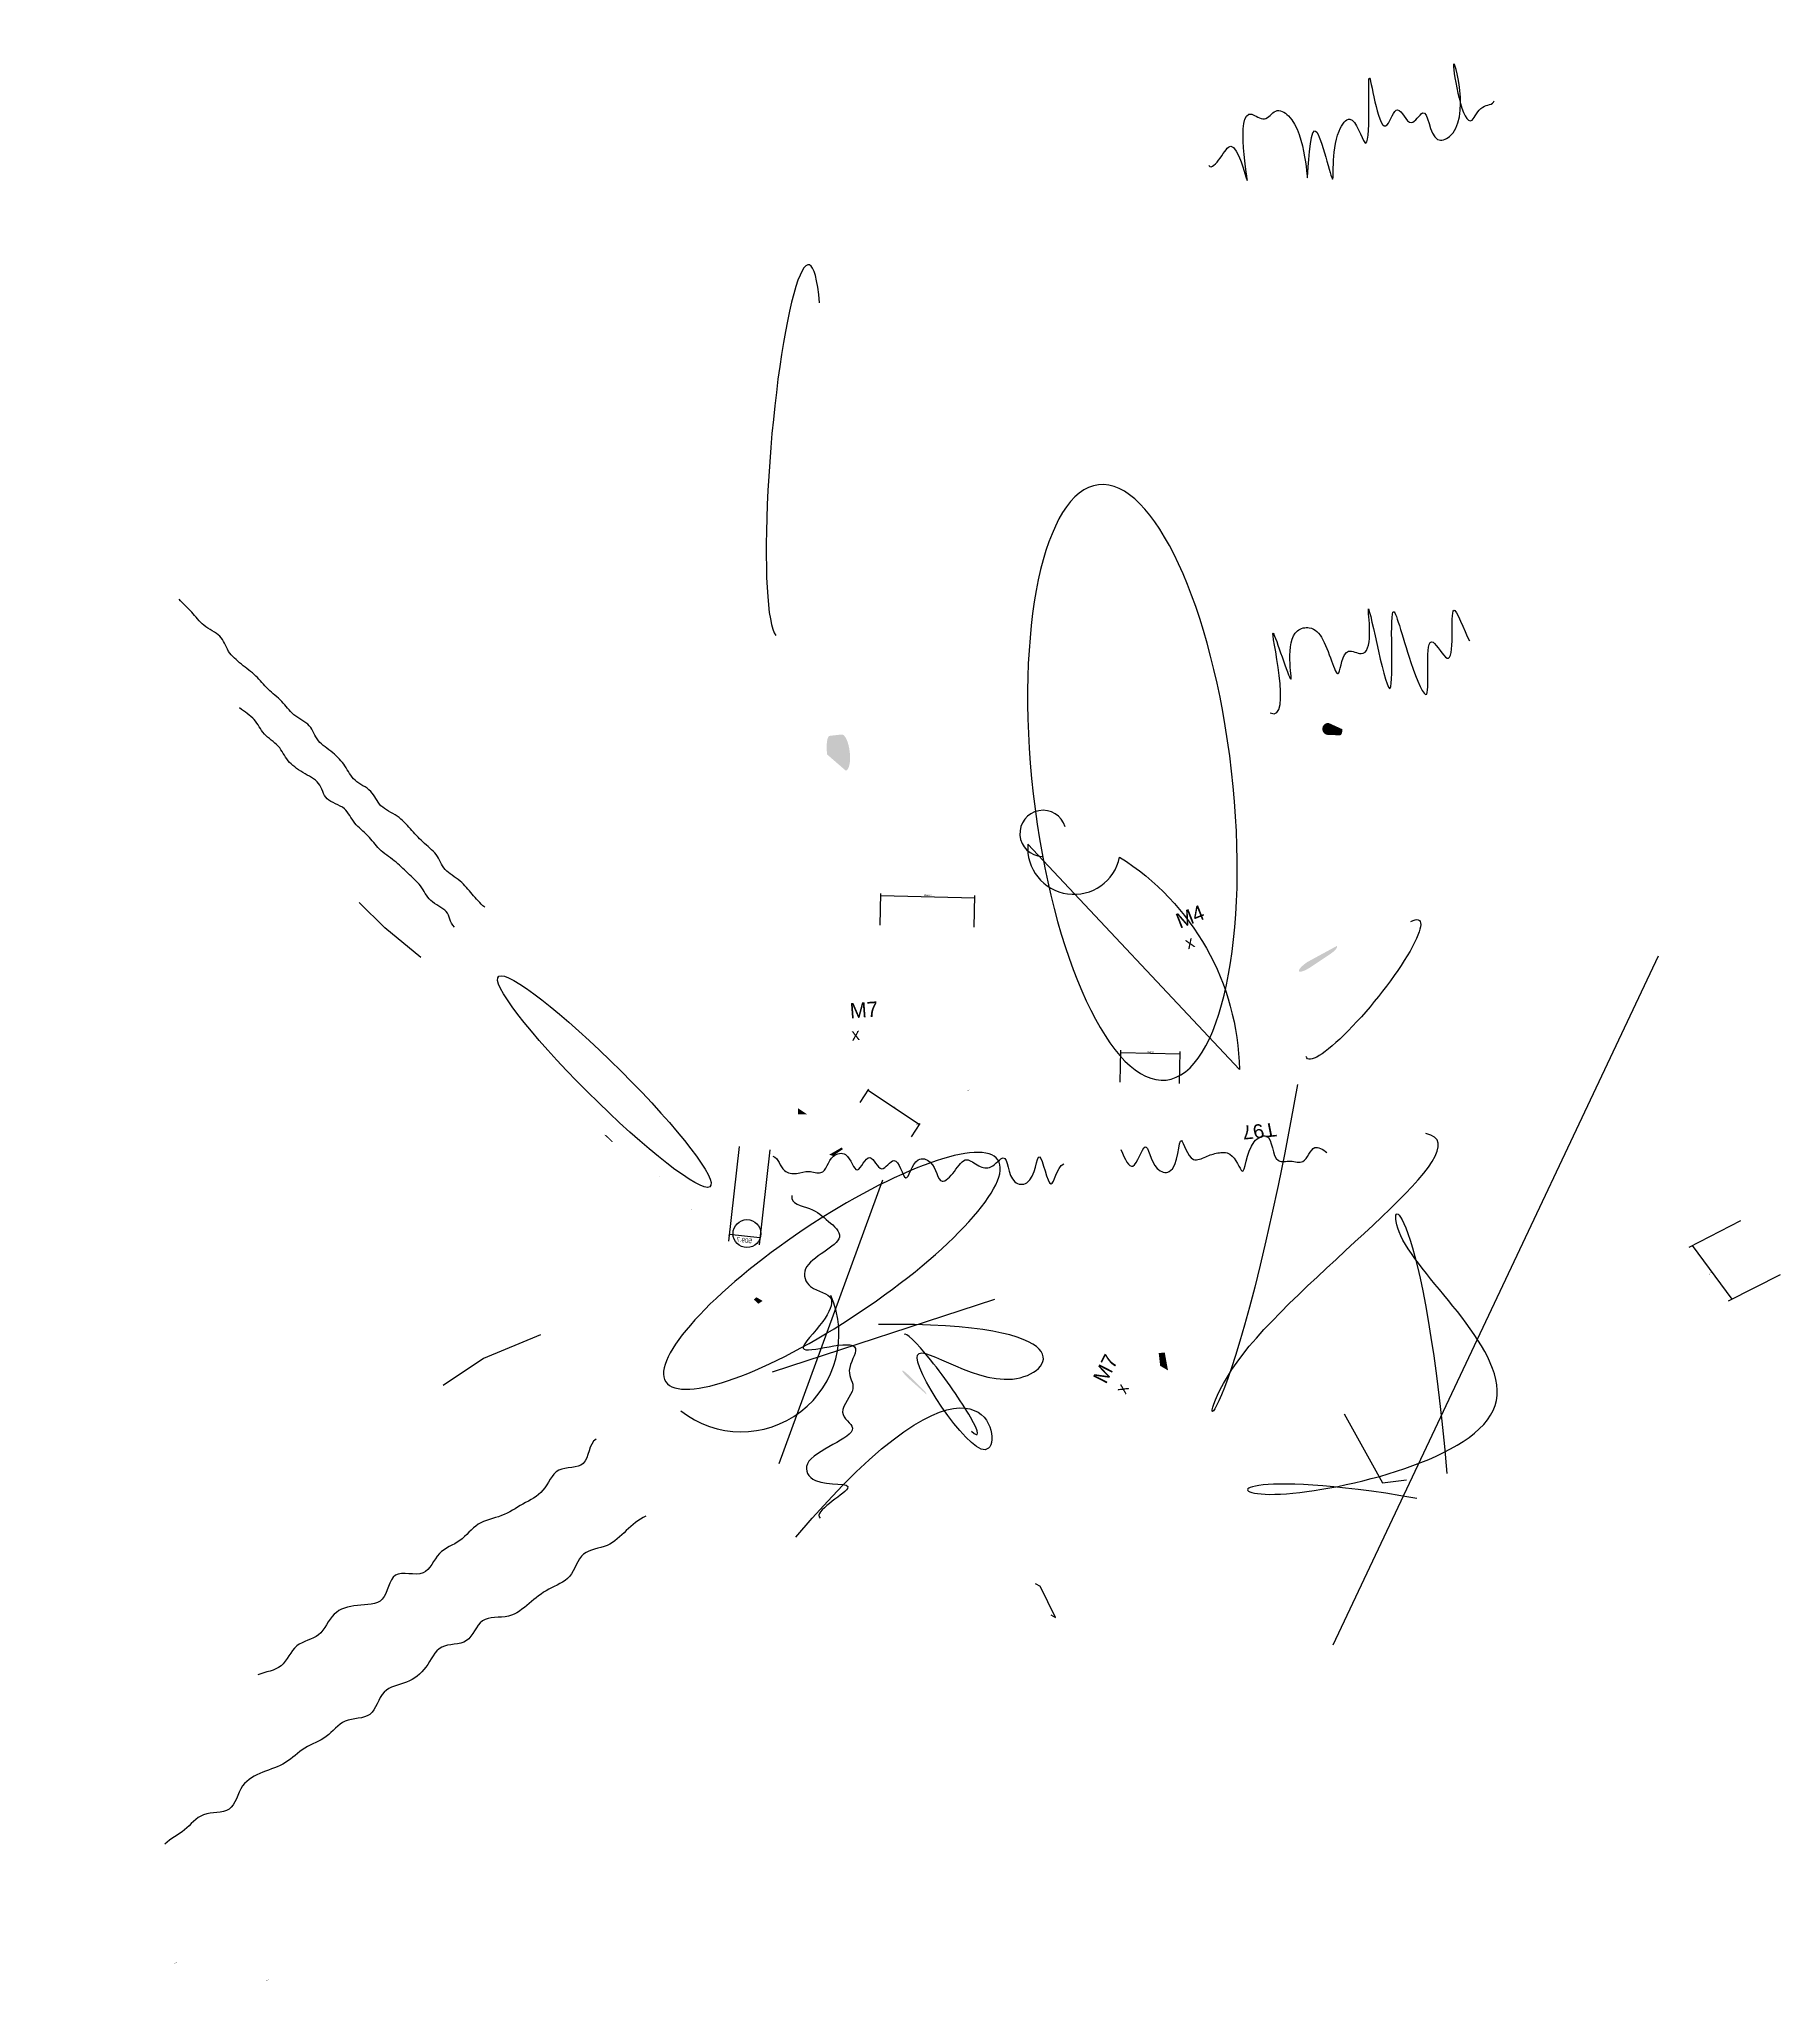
# Model space of a CAD drawing. Header units: millimetres. Extents: x -145 to 142, y -99 to 222.
import ezdxf

# ---------------------------------------------------------------- set-up
doc = ezdxf.new("R2010")
doc.units = ezdxf.units.MM
doc.styles.add('OpenSansCondensed-Light', font='OpenSansCondensed-Light.ttf')
doc.dimstyles.new('EZDXF', dxfattribs={"dimtxt": 0.25, "dimasz": 0.175, "dimexe": 0.375, "dimexo": 0.125, "dimgap": 0.1, "dimtad": 1, "dimlfac": 100, "dimzin": 12, "dimdsep": 46, "dimtxsty": 'OpenSansCondensed-Light', "dimblk": 'ARCHTICK', "dimcen": 2.5, "dimazin": 3, "dimtfac": 0.5, "dimtmove": 2, "dimatfit": 3})

# ---------------------------------------------------------------- blocks, each defined once
blk = doc.blocks.new('_ARCHTICK')
at = {"color": 0, "linetype": 'BYBLOCK', "const_width": 0.15}
blk.add_lwpolyline([(-0.5, -0.5), (0.5, 0.5)], dxfattribs=at)
blk = doc.blocks.new('B0', base_point=(-3.68268, 0.1049))
at = {"extrusion": (0.01, 0.005, 1)}
h = blk.add_hatch(color=7, dxfattribs=at)
edge = h.paths.add_edge_path()
edge.add_line((-33.88372, -12.94678), (-31.88372, -12.94678))
edge.add_arc((-31.88372, -11.94678), 1, -90, 90)
edge.add_ellipse((-33.88372, -11.94678), major_axis=(0, 1), ratio=0.75575055, start_angle=90, end_angle=270)
blk.add_circle((14.87002, -8.52442), 16.46733)
blk.add_ellipse((-34.45571, -28.7254), major_axis=(6.4385, -9.92334), ratio=0.280211275, start_param=3.117082851, end_param=-5.79845048)
for points, start_tangent, end_tangent in [([(38.7364, -11.47083), (40.7364, -15.79274), (42.7364, -13.18315), (44.7364, -15.78438), (46.7364, -15.87278), (48.7364, -15.13018), (50.7364, -13.22364), (52.7364, -14.34198), (54.7364, -14.13748), (56.7364, -16.46177), (58.7364, -12.05302), (60.7364, -16.19983), (62.7364, -13.35082), (64.7364, -11.52093), (66.7364, -14.3109), (68.7364, -13.3601), (70.7364, -15.93455), (72.7364, -14.16833)], (1, 0.21670541), (1, 0.800546932)), ([(38.86844, -41.7382), (40.86844, -42.07913), (42.86844, -42.66044), (44.86844, -40.70191), (46.86844, -44.27841), (48.86844, -43.94353), (50.86844, -44.30271), (52.86844, -43.95438), (54.86844, -40.51559), (56.86844, -42.98828), (58.86844, -40.25775), (60.86844, -42.81412), (62.86844, -43.40548), (64.86844, -42.03222), (66.86844, -45.5229), (68.86844, -42.85352), (70.86844, -43.619), (72.86844, -42.8298), (74.86844, -43.28661), (76.86844, -41.7469), (78.86844, -41.82948), (80.86844, -45.72263), (82.86844, -42.59021), (84.86844, -43.23635), (86.86844, -43.49764)], (1, 0.617942727), (1, -0.64224409))]:
    blk.add_spline(points, degree=3, dxfattribs=dict(start_tangent=start_tangent, end_tangent=end_tangent))
blk.add_solid([(8.54055, 22.81458), (9.54055, 22.81458), (8.54055, 23.51458), (9.74055, 23.81458)])
blk.add_linear_dim(base=(-2.75905, 16.01314), p1=(-2.75905, 11.01314), p2=(2.33794, 11.01314), dimstyle='EZDXF').render()
blk.add_leader([(37.78748, 27.28248), (42.78748, 31.28248), (46.78748, 31.28248)], dimstyle='EZDXF')
blk = doc.blocks.new('B1', base_point=(-1.67756, 0.42891))
at = {"extrusion": (0, 0, -1)}
h = blk.add_hatch(color=7, dxfattribs=at)
edge = h.paths.add_edge_path()
edge.add_line((-42.07133, 40.26603), (-40.07133, 40.26603))
edge.add_arc((-40.07133, 41.26603), 1, -90, 90)
edge.add_ellipse((-42.07133, 41.26603), major_axis=(0, 1), ratio=0.334036406, start_angle=90, end_angle=270)
blk.add_lwpolyline([(26.67919, -15.21733), (-9.04313, 21.15953, 0.942785492), (6.13749, 19.35429, -0.252943894)], format="xyb", close=True)
blk.add_arc((-6.58958, 22.98543), 3.80545, 377.6190516, -90.4927863)
at = {"start_tangent": (1, -0.281607444), "end_tangent": (1, 0.485356101)}
blk.add_spline([(-49.94004, -31.22582), (-47.94004, -33.57764), (-45.94004, -34.00743), (-43.94004, -33.61891), (-41.94004, -33.77489), (-39.94004, -31.00582), (-37.94004, -30.70611), (-35.94004, -33.16845), (-33.94004, -31.10415), (-31.94004, -32.90755), (-29.94004, -31.4963), (-27.94004, -34.31375), (-25.94004, -31.29535), (-23.94004, -31.64542), (-21.94004, -34.74693), (-19.94004, -33.07895), (-17.94004, -31.10257), (-15.94004, -32.05902), (-13.94004, -32.1769), (-11.94004, -30.63793), (-9.94004, -34.57665), (-7.94004, -34.68265), (-5.94004, -30.3392), (-3.94004, -34.764), (-1.94004, -31.42469)], degree=3, dxfattribs=at)
at = {"xscale": -1, "yscale": 3, "rotation": 187.77862820008903}
blk.add_blockref('B0', (-6.90517, 3.56619), dxfattribs=at)
at = {"extrusion": (0.144949, 0.432421, 0.896479)}
blk.add_text('T97', height=2.5, rotation=28.2377251, dxfattribs=at).set_placement((-38.57238, 13.70172))
at = {"char_height": 2.5, "attachment_point": 1}
for s, insert, rotation in [('M4\\P{\\H2;x}', (15.35545, 10.06579), 22.9511951), ('M7\\P{\\H2;x}', (-37.88923, -5.75156), 5.4623474)]:
    blk.add_mtext(s, dxfattribs=dict(at, insert=insert, rotation=rotation))
for base, p1, p2 in [((-33.08413, 12.12475), (-33.08413, 7.12475), (-17.57443, 7.12475)), ((7.047835, -12.854064), (7.047835, -17.854064), (16.860988, -17.854064))]:
    blk.add_linear_dim(base=base, p1=p1, p2=p2, dimstyle='EZDXF').render()
blk = doc.blocks.new('B2', base_point=(3.19687, -4.76376))
blk.add_line((37.57597, 0.3472), (-21.09918, -33.12451, -0.63617))
at = {"start_tangent": (1, 0.27309713), "end_tangent": (1, -0.690306676)}
blk.add_spline([(-28.31577, 47.07968), (-26.31577, 45.53885), (-24.31577, 43.88725), (-22.31577, 42.9882), (-20.31577, 46.25493), (-18.31577, 45.89588), (-16.31577, 44.10061), (-14.31577, 44.9916), (-12.31577, 46.92882), (-10.31577, 42.15845), (-8.31577, 42.85597), (-6.31577, 42.64033), (-4.31577, 43.70956), (-2.31577, 42.90553), (-0.31577, 47.21661), (1.68423, 46.56471), (3.68423, 43.70127), (5.68423, 46.37215)], degree=3, dxfattribs=at)
for points in [[(-20.97978, 0.34323), (17.18028, 9.20519), (4.38772, 17.45993), (-7.71054, -16.56317), (-11.23759, -11.06169)], [(25.69497, -8.13183), (16.12355, 7.647), (20.05176, 12.28142), (25.90171, -25.84297), (-6.41239, -2.52942), (-7.13735, -10.314), (24.25458, -11.02921)]]:
    blk.add_open_spline(points, degree=3)
blk.add_linear_dim(base=(-47.91018, -27.8603), p1=(-47.91018, -32.8603), p2=(-38.18014, -32.8603), dimstyle='EZDXF').render()

msp = doc.modelspace()

# ---------------------------------------------------------------- hatches: boundary and pattern name
at = {"extrusion": (0, 0, -1)}
msp.add_hatch(color=7, dxfattribs=at).paths.add_polyline_path([(18.35, 44.46), (19.85, 44.46), (19.85, 45.46)])

# ---------------------------------------------------------------- linework, layer by layer
for p, q in [((-22.97, -13.11), (-5.87, 33.62, -0.89)), ((-24.06, 1.99), (12.61, 13.98, 2.89))]:
    msp.add_line(p, q)
msp.add_circle((-28.25, 24.78), 2.3)
msp.add_arc((-29.18, 8.2), 16.1, -128.355, -336.6337)
msp.add_spline([(33.4, 38.63), (35.4, 35.91), (37.4, 39.09), (39.4, 35.53), (41.4, 35.01), (43.4, 40.13), (45.4, 37.02), (47.4, 37.45), (49.4, 38.08), (51.4, 37.87), (53.4, 35.1), (55.4, 39.91), (57.4, 40.87), (59.4, 36.82), (61.4, 36.72), (63.4, 36.67), (65.4, 38.96), (67.4, 38.16)], degree=3)
msp.add_open_spline([(-20.22, -25.3), (9.47, 9.75), (18.44, -26.66), (-9.28, 14.9), (17.41, -7.31), (27.65, 10.28), (-6.59, 9.78)], degree=3)
at = {"extrusion": (-0.220201, -0.244759, 0.451196)}
msp.add_solid([(-29.43, -9.67), (-28.43, -9.67), (-29.43, -8.97), (-28.23, -8.67)], dxfattribs=at)

# ---------------------------------------------------------------- block references
at = {"xscale": -1, "yscale": -1, "rotation": 178.7103289600782}
msp.add_blockref('B1', (24.96, 68.12), dxfattribs=at)
at = {"extrusion": (0.749496, 0.815799, 0.459214), "xscale": 1.5, "yscale": 0.5, "rotation": 353.76952047259914}
msp.add_blockref('B0', (44.66, 2.91), dxfattribs=at)
at = {"extrusion": (-0.343042, 0.387827, 0.527899), "xscale": 2, "yscale": -2, "rotation": 60.95583281432955}
msp.add_blockref('B2', (-65.02, 53.5), dxfattribs=at)
at = {"extrusion": (0, 0, -1), "xscale": 2, "yscale": 0.5, "rotation": 326.2539768834221}
msp.add_blockref('B0', (-14.21, 42.84), dxfattribs=at)

# ---------------------------------------------------------------- texts
at = {"insert": (28.71, 0.99), "char_height": 2.5, "attachment_point": 1, "rotation": 62.8794}
msp.add_mtext('M7\\P{\\H2;x}', dxfattribs=at)

doc.saveas('drawing.dxf')
